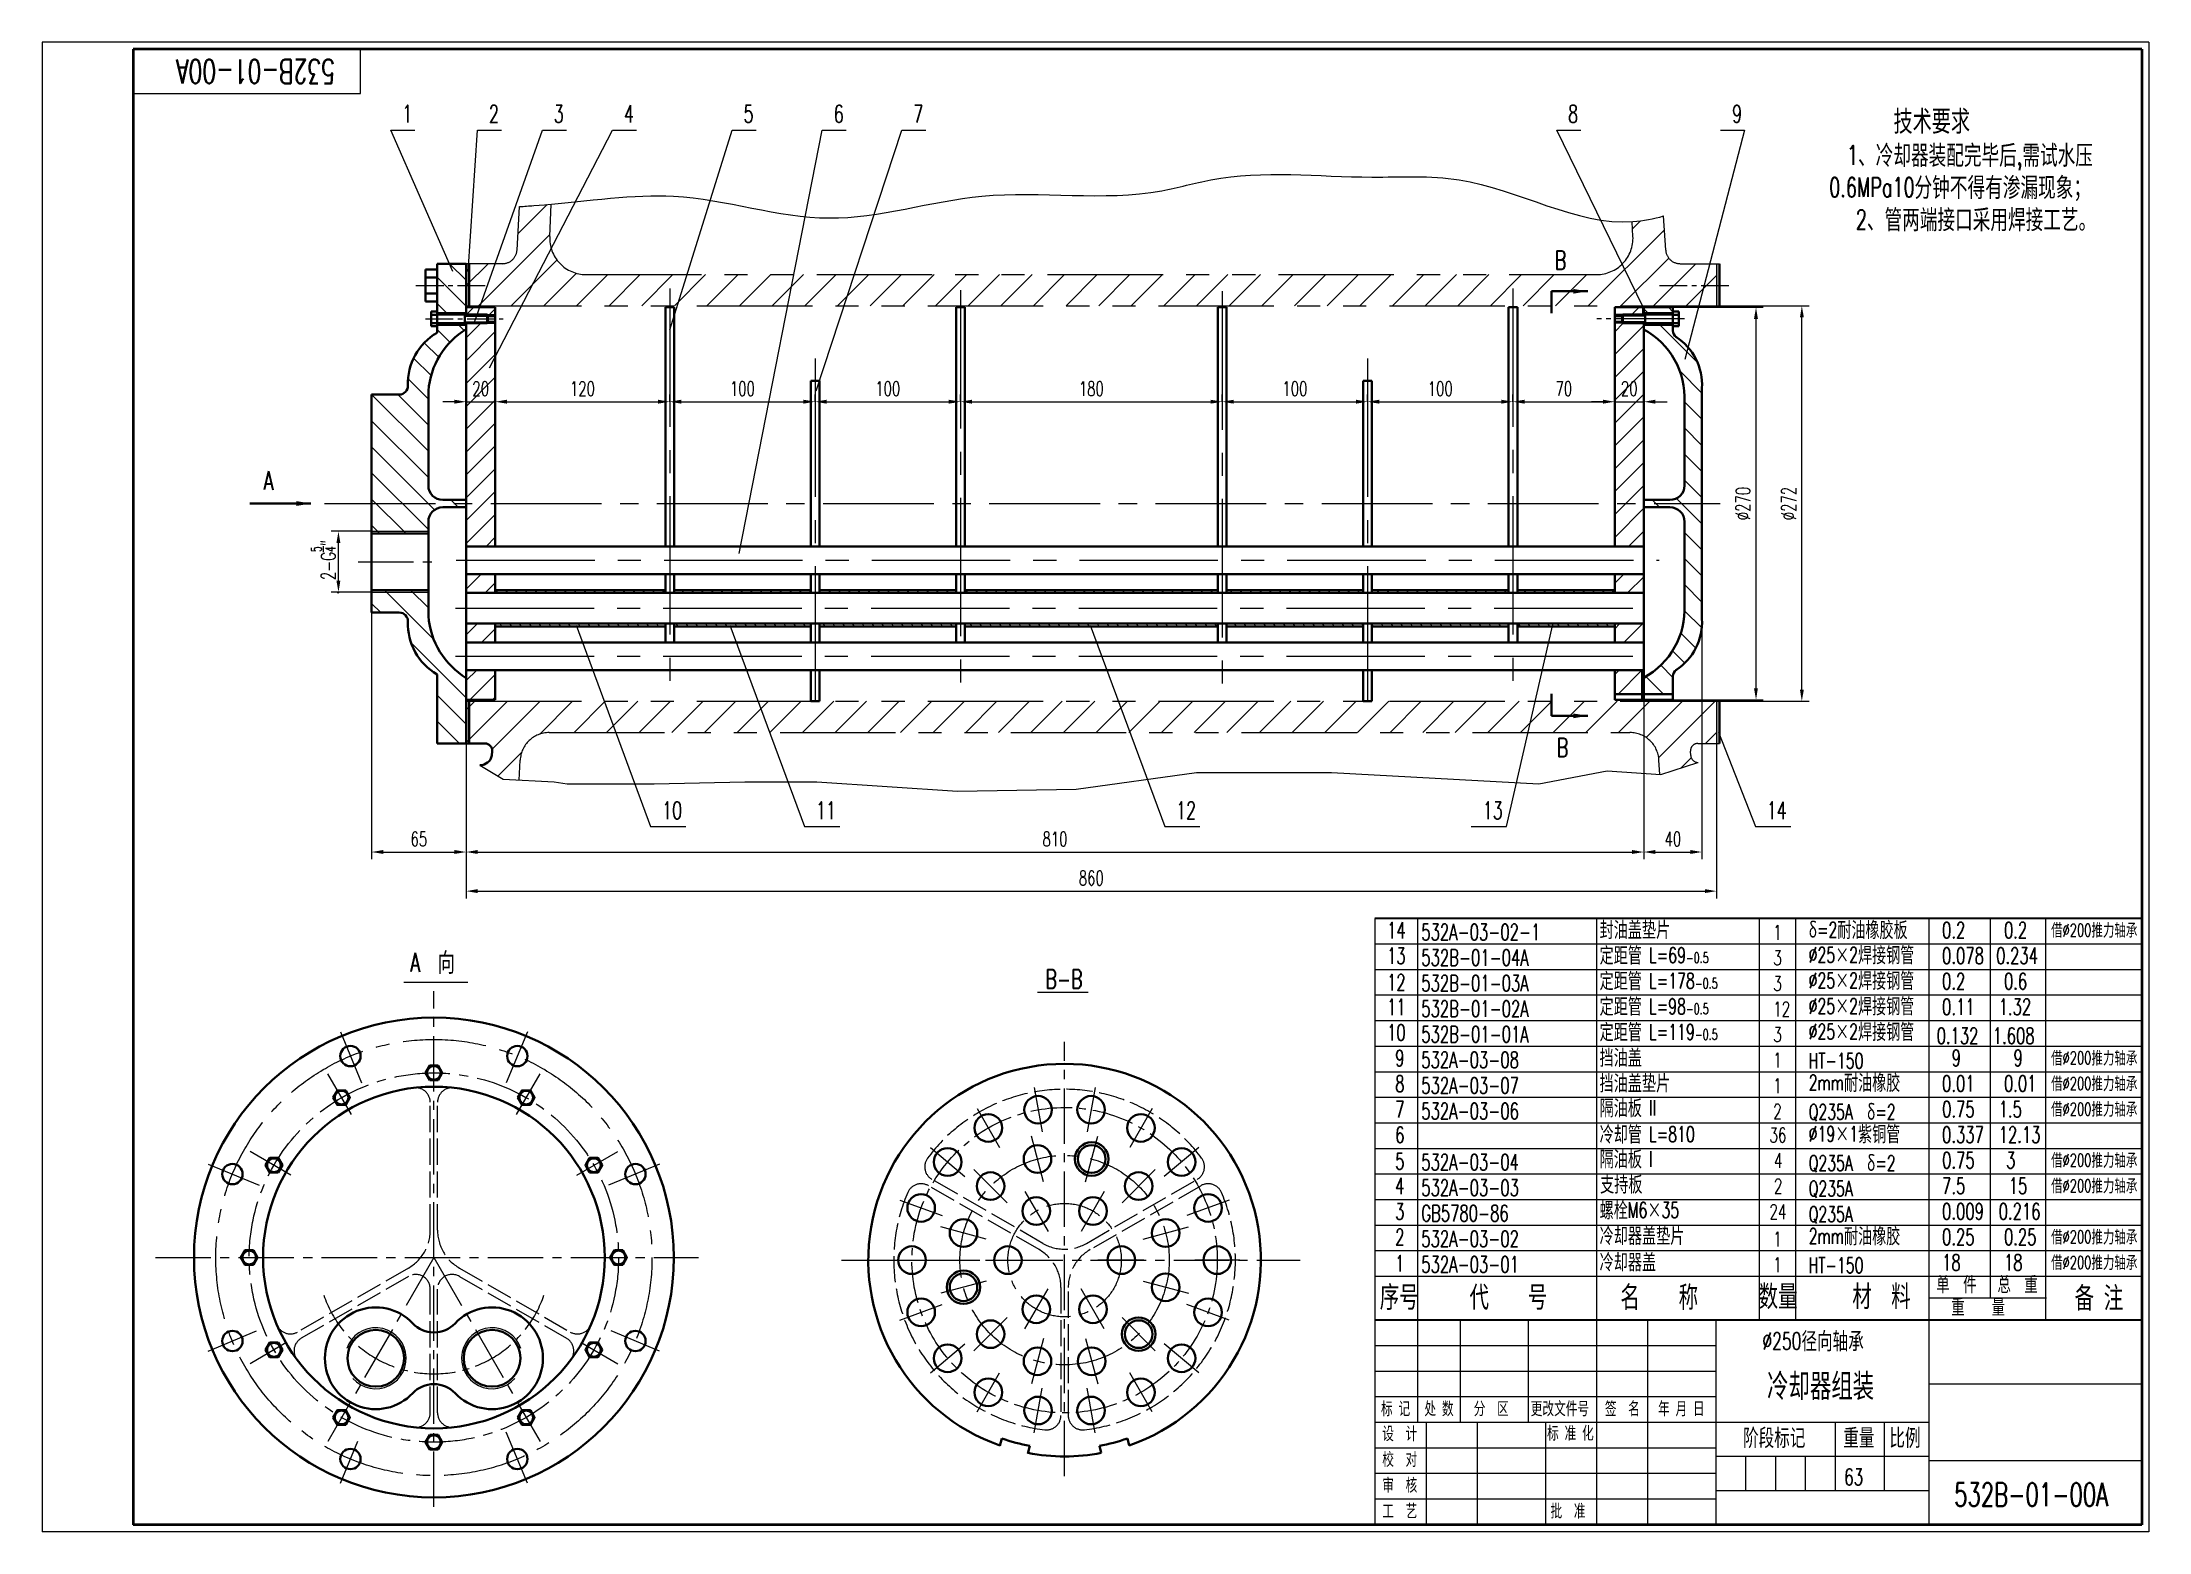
# Model space of a CAD drawing. Header units: millimetres. Extents: x 36544 to 37993, y 6966 to 7990.
import ezdxf

# ---------------------------------------------------------------- set-up
doc = ezdxf.new("R2010")
doc.units = ezdxf.units.MM
doc.header["$LTSCALE"] = 5
for name, pattern in [('ACAD_ISO02W100', [15, 12, -3]), ('CENTER2', [28.575, 19.05, -3.175, 3.175, -3.175]), ('PHANTOM2', [31.75, 15.875, -3.175, 3.175, -3.175, 3.175, -3.175])]:
    doc.linetypes.add(name, pattern=pattern)
doc.layers.get('0').update_dxf_attribs({"lineweight": 35})
for name, color, linetype, lineweight in [('双点划线', 4, 'PHANTOM2', 15), ('标注线', 5, 'Continuous', 15), ('点划线', 1, 'CENTER2', 15), ('细实线', 6, 'Continuous', 15), ('虚线', 3, 'ACAD_ISO02W100', 15)]:
    doc.layers.add(name, color=color, linetype=linetype, lineweight=lineweight)
doc.styles.get("Standard").update_dxf_attribs({"font": 'romans.shx', "width": 0.67})
doc.styles.add('样式 1', font='SIMFANG.TTF', dxfattribs={"width": 0.67, "height": 150})
doc.dimstyles.new('ISO-25', dxfattribs={"dimtxt": 10, "dimasz": 8, "dimexe": 5, "dimexo": 0, "dimgap": 4, "dimtad": 1, "dimdsep": 46, "dimtxsty": 'Standard', "dimcen": 2.5, "dimclrd": 256, "dimclre": 256, "dimclrt": 256, "dimadec": 0, "dimazin": 0, "dimtfac": 1, "dimtmove": 0, "dimatfit": 3, "dimfxl": 0, "dimlwd": -1, "dimlwe": -1, "dimarcsym": 0})
pattern_1 = [(315, (-581.025, -520.3294), (3.36759605, 3.36759605), [])]
pattern_2 = [(45, (-680.034, -435.316), (-7.857724, 7.857724), [])]

msp = doc.modelspace()

# ---------------------------------------------------------------- texts
at = {"layer": '标注线', "attachment_point": 1}
for s, insert, char_height, width in [('1', (36791.624, 7946.819), 12, 6.8406), ('2', (36851.237, 7946.819), 12, 6.8406), ('3', (36895.913, 7946.819), 12, 6.8406), ('4', (36944.109, 7946.819), 12, 6.8406), ('5', (37026.426, 7946.819), 12, 6.8406), ('6', (37088.405, 7946.819), 12, 6.8406), ('7', (37143.132, 7946.819), 12, 6.8406), ('8', (37593.57, 7946.819), 12, 6.8406), ('9', (37706.273, 7946.819), 12, 6.8406), ('B', (37584.346, 7846.688), 13, 9.02838), ('A', (36696.266, 7695.112), 13, 10.28708), ('B', (37585.755, 7511.481), 13, 9.02838), ('10', (36970.362, 7467.74), 12, 6.8406), ('11', (37076.152, 7467.74), 12, 6.8406), ('12', (37323.9, 7467.74), 12, 6.8406), ('13', (37534.814, 7467.74), 12, 6.8406), ('14', (37730.201, 7467.74), 12, 6.8406), ('A  {\\f仿宋_GB2312|b0|i0|c134|p49;向}', (36797.26, 7363.708), 13, 38.76419), ('B-B', (37234.07, 7352.28), 13, 31.63643)]:
    msp.add_mtext(s, dxfattribs=dict(at, insert=insert, char_height=char_height, width=width))
at = {"layer": '标注线', "insert": (36729.017, 7620.173), "char_height": 10, "width": 34.27025, "attachment_point": 1, "rotation": 90}
msp.add_mtext('2-G{\\H0.7x;\\S5/4;\\f宋体|b0|i0|c134|p54;\\H1.429x;″}', dxfattribs=at)
at = {"layer": '细实线', "lineweight": 15, "insert": (36745.307, 7961.765), "char_height": 16.44663, "width": 47.89836, "attachment_point": 1, "rotation": 180}
msp.add_mtext('532B-01-00A', dxfattribs=at)
at = {"layer": '细实线', "attachment_point": 1}
for s, insert, char_height, width in [('    {\\H1.084x;   \\f仿宋_GB2312|b0|i0|c134|p49;技术要求\\P}  1{\\f仿宋_GB2312|b0|i0|c134|p49;、冷却器装配完毕后},{\\f仿宋_GB2312|b0|i0|c134|p49;需试水压}0.6MPa10{\\f仿宋_GB2312|b0|i0|c134|p49;分钟不得有渗漏现象；\\P}   2{\\f仿宋_GB2312|b0|i0|c134|p49;、管两端接口采用焊接工艺。}', (37773.119, 7943.085), 13.279536, 198.49104), ('14', (37469.118, 7384.843), 11.1346, 11.77968), ('532A-03-02-1', (37492.575, 7383.634), 11.13462, 107.30758), ('{\\f仿宋_GB2312|b0|i0|c134|p49;封油盖垫片}', (37615.182, 7385.023), 10.64065, 86.09868), ('1', (37734.655, 7382.912), 10.109, 4.63723), ('{\\f仿宋_GB2312|b0|i0|c134|p49;δ}=2{\\f仿宋_GB2312|b0|i0|c134|p49;耐油橡胶板}', (37759.037, 7384.924), 10.57789, 106.35797), ('0.2', (37850.767, 7384.937), 11.1346, 40.51735), ('0.2', (37893.318, 7384.937), 11.1346, 40.51735), ('{\\f仿宋_GB2312|b0|i0|c134|p49;借}∅200{\\f仿宋_GB2312|b0|i0|c134|p49;推力轴承}', (37925.752, 7383.725), 8.64, 65.92382), ('13', (37468.981, 7367.247), 11.1346, 11.77969), ('532B-01-04A', (37492.575, 7366.045), 11.13462, 107.30758), ('{\\f仿宋_GB2312|b0|i0|c134|p49;定距管} L=69{\\H0.6767x;-0.5}', (37615.182, 7367.427), 10.64065, 103.51022), ('3', (37734.655, 7365.323), 10.109, 4.63723), ('∅25{\\f仿宋_GB2312|b0|i0|c134|p49;×}2{\\f仿宋_GB2312|b0|i0|c134|p49;焊接钢管}', (37759.037, 7367.612), 10.57789, 106.35797), ('0.078', (37850.767, 7367.349), 11.1346, 40.51735), ('0.234', (37887.968, 7367.349), 11.1346, 33.06276), ('12', (37468.981, 7349.048), 11.1346, 11.77969), ('532B-01-03A', (37492.575, 7348.464), 11.13462, 107.30758), ('{\\f仿宋_GB2312|b0|i0|c134|p49;定距管} L=178{\\H0.6767x;-0.5}', (37615.182, 7349.846), 10.64065, 103.51022), ('3', (37734.655, 7347.742), 10.109, 4.63723), ('∅25{\\f仿宋_GB2312|b0|i0|c134|p49;×}2{\\f仿宋_GB2312|b0|i0|c134|p49;焊接钢管}', (37759.037, 7350.023), 10.57789, 106.35797), ('0.2', (37850.767, 7349.76), 11.1346, 40.51735), ('0.6', (37893.318, 7349.76), 11.1346, 40.51735), ('11', (37468.981, 7332.085), 11.1346, 11.77969), ('{\\f仿宋_GB2312|b0|i0|c134|p49;定距管} L=98{\\H0.6767x;-0.5}', (37615.182, 7332.265), 10.64065, 103.51022), ('∅25{\\f仿宋_GB2312|b0|i0|c134|p49;×}2{\\f仿宋_GB2312|b0|i0|c134|p49;焊接钢管}', (37759.037, 7332.45), 10.57789, 106.35797), ('0.11', (37850.767, 7332.179), 11.1346, 40.51735), ('1.32', (37889.705, 7332.179), 11.1346, 40.51735), ('532B-01-02A', (37492.575, 7330.883), 11.13462, 107.30758), ('12', (37734.655, 7330.161), 10.1086, 4.63723), ('10', (37468.981, 7314.504), 11.1346, 11.77969), ('532B-01-01A', (37492.575, 7313.302), 11.13462, 107.30758), ('{\\f仿宋_GB2312|b0|i0|c134|p49;定距管} L=119{\\H0.6767x;-0.5}', (37615.182, 7314.684), 10.64065, 103.51022), ('3', (37734.655, 7312.572), 10.109, 4.63716), ('∅25{\\f仿宋_GB2312|b0|i0|c134|p49;×}2{\\f仿宋_GB2312|b0|i0|c134|p49;焊接钢管}', (37759.037, 7314.861), 10.57789, 106.35797), ('0.132', (37847.019, 7312.303), 11.1197, 36.60934), ('1.608', (37885.663, 7312.303), 11.1197, 40.51728), ('9', (37474.6, 7296.923), 11.135, 11.77969), ('532A-03-08', (37492.575, 7295.713), 11.1346, 107.30758), ('{\\f仿宋_GB2312|b0|i0|c134|p49;挡油盖}', (37615.182, 7297.103), 10.64065, 79.16026), ('1', (37734.655, 7294.991), 10.109, 4.63723), ('HT-150', (37759.037, 7294.782), 10.5779, 106.35797), ('9', (37857.366, 7297.017), 11.135, 12.25534), ('9', (37899.918, 7297.017), 11.135, 12.25534), ('{\\f仿宋_GB2312|b0|i0|c134|p49;借}∅200{\\f仿宋_GB2312|b0|i0|c134|p49;推力轴承}', (37925.752, 7295.805), 8.64, 65.92382), ('8', (37474.6, 7279.326), 11.135, 11.77969), ('532A-03-07', (37492.575, 7278.124), 11.1346, 107.30758), ('{\\f仿宋_GB2312|b0|i0|c134|p49;挡油盖垫片}', (37615.182, 7279.514), 10.64065, 86.09868), ('1', (37734.655, 7277.402), 10.109, 4.63723), ('2mm{\\f仿宋_GB2312|b0|i0|c134|p49;耐油橡胶}', (37759.037, 7279.807), 10.57789, 106.35797), ('0.01', (37850.767, 7279.428), 11.1346, 40.51735), ('0.01', (37893.318, 7279.428), 11.1346, 40.51735), ('{\\f仿宋_GB2312|b0|i0|c134|p49;借}∅200{\\f仿宋_GB2312|b0|i0|c134|p49;推力轴承}', (37925.752, 7278.224), 8.64, 65.92382), ('7', (37474.6, 7261.745), 11.135, 11.77969), ('532A-03-06', (37492.575, 7260.543), 11.1346, 107.30758), ('{\\f仿宋_GB2312|b0|i0|c134|p49;隔油板} II', (37615.182, 7262.5), 10.64065, 100.53173), ('2', (37734.655, 7259.813), 10.109, 4.63721), ('Q235A  {\\f宋体|b0|i0|c134|p54;δ}=2', (37759.037, 7259.612), 10.57789, 106.35797), ('0.75', (37850.811, 7261.839), 11.1346, 33.34219), ('1.5', (37889.705, 7261.839), 11.1346, 40.51735), ('{\\f仿宋_GB2312|b0|i0|c134|p49;借}∅200{\\f仿宋_GB2312|b0|i0|c134|p49;推力轴承}', (37925.752, 7260.635), 8.64, 65.92382), ('{\\f仿宋_GB2312|b0|i0|c134|p49;冷却管} L=810', (37615.182, 7244.344), 10.64065, 79.16026), ('∅19{\\f仿宋_GB2312|b0|i0|c134|p49;×}1{\\f仿宋_GB2312|b0|i0|c134|p49;紫铜管}', (37759.037, 7244.522), 10.57789, 106.35797), ('6', (37474.6, 7244.164), 11.135, 11.7797), ('36', (37732.073, 7243.498), 10.1086, 4.63723), ('0.337', (37850.767, 7244.258), 11.1346, 40.51735), ('12.13', (37889.705, 7244.258), 11.1346, 40.51735), ('5', (37474.6, 7225.965), 11.135, 11.7797), ('532A-03-04', (37492.575, 7225.381), 11.1346, 107.30758), ('{\\f仿宋_GB2312|b0|i0|c134|p49;隔油板} I', (37615.182, 7227.338), 10.64065, 100.53173), ('4', (37735.121, 7225.917), 10.109, 4.63723), ('Q235A  {\\f宋体|b0|i0|c134|p54;δ}=2', (37759.037, 7224.45), 10.57789, 106.35797), ('0.75', (37850.811, 7226.677), 11.1346, 33.34219), (' 3', (37889.705, 7226.677), 11.1346, 40.51735), ('{\\f仿宋_GB2312|b0|i0|c134|p49;借}∅200{\\f仿宋_GB2312|b0|i0|c134|p49;推力轴承}', (37925.752, 7225.473), 8.64, 65.92382), ('4', (37474.6, 7209.002), 11.135, 11.77969), ('532A-03-03', (37492.575, 7207.8), 11.1346, 107.30758), ('2', (37735.121, 7208.336), 10.109, 4.63723), ('Q235A', (37759.037, 7206.877), 10.5779, 106.35799), ('7.5', (37850.767, 7209.096), 11.1346, 40.51735), ('15', (37896.638, 7209.096), 11.1346, 33.58475), ('{\\f仿宋_GB2312|b0|i0|c134|p49;借}∅200{\\f仿宋_GB2312|b0|i0|c134|p49;推力轴承}', (37925.752, 7207.892), 8.64, 65.92382), ('3', (37474.6, 7191.421), 11.135, 11.77969), ('GB5780-86', (37492.575, 7190.219), 11.1346, 107.30758), ('{\\f仿宋_GB2312|b0|i0|c134|p49;螺栓}M6{\\f仿宋_GB2312|b0|i0|c134|p49;×}35', (37615.182, 7192.176), 10.64065, 100.53173), ('24', (37732.073, 7190.755), 10.1086, 4.63723), ('Q235A', (37759.037, 7189.296), 10.5779, 106.35799), ('0.009', (37850.767, 7191.515), 11.1346, 40.51728), ('0.216', (37889.705, 7191.515), 11.1346, 40.51735), ('2', (37474.6, 7173.84), 11.135, 11.77969), ('{\\f仿宋_GB2312|b0|i0|c134|p49;冷却器盖垫片}', (37615.182, 7174.595), 10.64065, 100.53173), ('2mm{\\f仿宋_GB2312|b0|i0|c134|p49;耐油橡胶}', (37759.037, 7174.314), 10.57789, 106.35797), ('0.25', (37850.767, 7173.934), 11.1346, 40.51735), ('0.25', (37893.318, 7173.934), 11.1346, 40.51735), ('{\\f仿宋_GB2312|b0|i0|c134|p49;借}∅200{\\f仿宋_GB2312|b0|i0|c134|p49;推力轴承}', (37925.752, 7172.73), 8.64, 65.92382), ('532A-03-02', (37492.575, 7172.638), 11.1346, 107.30758), ('1', (37734.655, 7171.916), 10.109, 4.63723), ('1', (37474.6, 7155.641), 11.135, 11.77968), ('532A-03-01', (37492.575, 7155.057), 11.1346, 107.30758), ('{\\f仿宋_GB2312|b0|i0|c134|p49;冷却器盖}', (37615.182, 7156.439), 10.64065, 111.55687), ('1', (37734.655, 7154.327), 10.109, 4.63723), ('HT-150', (37759.037, 7154.119), 10.5779, 106.35797), ('18', (37850.767, 7156.353), 11.1346, 40.51735), ('18', (37893.318, 7156.353), 11.1346, 40.51735), ('{\\f仿宋_GB2312|b0|i0|c134|p49;借}∅200{\\f仿宋_GB2312|b0|i0|c134|p49;推力轴承}', (37925.752, 7155.149), 8.64, 65.92382), ('∅250{\\f仿宋_GB2312|b0|i0|c134|p49;径向轴承}', (37727.131, 7102.675), 11.72066, 79.74552), ('63', (37783.526, 7008.878), 11.2365, 12.45996), ('532B-01-00A', (37859.098, 6999.141), 15.9794, 25.81949)]:
    msp.add_mtext(s, dxfattribs=dict(at, insert=insert, char_height=char_height, width=width))
at = {"layer": '细实线', "attachment_point": 1, "style": '样式 1'}
for s, insert, char_height, width in [('支持板', (37615.551, 7209.919), 10.6407, 59.90026), ('序号', (37463.995, 7134.457), 14.6508, 43.62839), ('代    号', (37525.746, 7134.457), 14.6508, 52.35403), ('名    称', (37629.482, 7134.457), 14.6508, 74.50386), ('数量', (37724.556, 7134.992), 14.6508, 25.95268), ('材  料', (37789.026, 7134.992), 14.6508, 49.20646), ('单  件', (37846.741, 7140.868), 10.134, 31.9195), ('总  重', (37888.847, 7140.868), 10.134, 27.51094), ('备 注', (37941.919, 7133.884), 14.6508, 39.0497), ('重    量', (37857.075, 7125.265), 10.134, 46.71211), ('冷却器组装', (37730.394, 7074.146), 16.1159, 80.757), ('标 记', (37464.846, 7054.758), 8.7905, 21.59601), ('处 数', (37494.734, 7054.758), 8.7905, 21.59601), (' 分  区', (37524.613, 7054.758), 8.7905, 46.88262), ('更改文件号', (37567.81, 7054.758), 8.7905, 46.88262), (' 签  名', (37614.854, 7054.758), 8.7905, 33.43097), ('年 月 日', (37655.389, 7054.758), 8.7905, 33.43097), ('设  计 ', (37465.734, 7037.61), 8.7905, 31.96386), ('标 准 化', (37579.054, 7037.906), 8.7905, 33.43097), ('阶段标记', (37713.9, 7036.166), 11.7207, 51.18639), ('重量', (37782.839, 7036.166), 11.7207, 22.48656), ('比例', (37814.498, 7036.166), 11.7207, 22.48656), ('校  对 ', (37465.734, 7019.871), 8.7905, 31.96386), ('审  核   ', (37465.734, 7002.132), 8.7905, 42.58007), ('工  艺 ', (37465.734, 6984.393), 8.7905, 31.96386), ('批  准', (37581.421, 6984.393), 8.7905, 31.96386)]:
    msp.add_mtext(s, dxfattribs=dict(at, insert=insert, char_height=char_height, width=width))

# ---------------------------------------------------------------- blocks, each defined once
blk = doc.blocks.new('*D29')
at = {"layer": 'Defpoints', "color": 0}
for p in [(36835.6, 7740.8), (36855.6, 7742.8), (36855.6, 7742.8)]:
    blk.add_point(p, dxfattribs=at)
at = {"layer": '标注线'}
for p, q in [((36827.6, 7742.8), (36819.6, 7742.8)), ((36835.6, 7740.8), (36835.6, 7747.8)), ((36835.6, 7742.8), (36855.6, 7742.8)), ((36855.6, 7742.8), (36855.6, 7747.8)), ((36863.6, 7742.8), (36871.6, 7742.8))]:
    blk.add_line(p, q, dxfattribs=at)
for points in [[(36827.6, 7744.2), (36827.6, 7741.5), (36835.6, 7742.8)], [(36863.6, 7744.2), (36863.6, 7741.5), (36855.6, 7742.8)]]:
    blk.add_solid(points, dxfattribs=at)
at = {"layer": '标注线', "insert": (36845.6, 7751.8), "char_height": 10, "attachment_point": 5}
blk.add_mtext('20', dxfattribs=at)
blk = doc.blocks.new('*D30')
at = {"layer": 'Defpoints', "color": 0}
for p in [(36855.6, 7742.8), (36975.6, 7742.8), (36975.6, 7742.8)]:
    blk.add_point(p, dxfattribs=at)
at = {"layer": '标注线'}
for p, q in [((36855.6, 7742.8), (36855.6, 7747.8)), ((36863.6, 7742.8), (36967.6, 7742.8)), ((36975.6, 7742.8), (36975.6, 7747.8))]:
    blk.add_line(p, q, dxfattribs=at)
for points in [[(36863.6, 7744.2), (36863.6, 7741.5), (36855.6, 7742.8)], [(36967.6, 7744.2), (36967.6, 7741.5), (36975.6, 7742.8)]]:
    blk.add_solid(points, dxfattribs=at)
at = {"layer": '标注线', "insert": (36915.6, 7751.8), "char_height": 10, "attachment_point": 5}
blk.add_mtext('120', dxfattribs=at)
blk = doc.blocks.new('*D31')
at = {"layer": 'Defpoints', "color": 0}
for p in [(36975.6, 7742.8), (37075.6, 7742.8), (37075.6, 7742.8)]:
    blk.add_point(p, dxfattribs=at)
at = {"layer": '标注线'}
for p, q in [((36975.6, 7742.8), (36975.6, 7737.8)), ((36983.6, 7742.8), (37067.6, 7742.8)), ((37075.6, 7742.8), (37075.6, 7747.8))]:
    blk.add_line(p, q, dxfattribs=at)
for points in [[(36983.6, 7744.2), (36983.6, 7741.5), (36975.6, 7742.8)], [(37067.6, 7744.2), (37067.6, 7741.5), (37075.6, 7742.8)]]:
    blk.add_solid(points, dxfattribs=at)
at = {"layer": '标注线', "insert": (37025.6, 7751.8), "char_height": 10, "attachment_point": 5}
blk.add_mtext('100', dxfattribs=at)
blk = doc.blocks.new('*D32')
at = {"layer": 'Defpoints', "color": 0}
for p in [(37075.6, 7742.8), (37175.6, 7742.8), (37175.6, 7742.8)]:
    blk.add_point(p, dxfattribs=at)
at = {"layer": '标注线'}
for p, q in [((37075.6, 7742.8), (37075.6, 7747.8)), ((37083.6, 7742.8), (37167.6, 7742.8)), ((37175.6, 7742.8), (37175.6, 7737.8))]:
    blk.add_line(p, q, dxfattribs=at)
for points in [[(37083.6, 7744.2), (37083.6, 7741.5), (37075.6, 7742.8)], [(37167.6, 7744.2), (37167.6, 7741.5), (37175.6, 7742.8)]]:
    blk.add_solid(points, dxfattribs=at)
at = {"layer": '标注线', "insert": (37125.6, 7751.8), "char_height": 10, "attachment_point": 5}
blk.add_mtext('100', dxfattribs=at)
blk = doc.blocks.new('*D33')
at = {"layer": 'Defpoints', "color": 0}
for p in [(37175.6, 7742.8), (37355.6, 7742.8), (37355.6, 7742.8)]:
    blk.add_point(p, dxfattribs=at)
at = {"layer": '标注线'}
for p, q in [((37175.6, 7742.8), (37175.6, 7747.8)), ((37183.6, 7742.8), (37347.6, 7742.8)), ((37355.6, 7742.8), (37355.6, 7747.8))]:
    blk.add_line(p, q, dxfattribs=at)
for points in [[(37183.6, 7744.2), (37183.6, 7741.5), (37175.6, 7742.8)], [(37347.6, 7744.2), (37347.6, 7741.5), (37355.6, 7742.8)]]:
    blk.add_solid(points, dxfattribs=at)
at = {"layer": '标注线', "insert": (37265.6, 7751.8), "char_height": 10, "attachment_point": 5}
blk.add_mtext('180', dxfattribs=at)
blk = doc.blocks.new('*D34')
at = {"layer": 'Defpoints', "color": 0}
for p in [(37355.6, 7742.8), (37455.6, 7742.8), (37455.6, 7742.8)]:
    blk.add_point(p, dxfattribs=at)
at = {"layer": '标注线'}
for p, q in [((37355.6, 7742.8), (37355.6, 7737.8)), ((37363.6, 7742.8), (37447.6, 7742.8)), ((37455.6, 7742.8), (37455.6, 7747.8))]:
    blk.add_line(p, q, dxfattribs=at)
for points in [[(37363.6, 7744.2), (37363.6, 7741.5), (37355.6, 7742.8)], [(37447.6, 7744.2), (37447.6, 7741.5), (37455.6, 7742.8)]]:
    blk.add_solid(points, dxfattribs=at)
at = {"layer": '标注线', "insert": (37405.6, 7751.8), "char_height": 10, "attachment_point": 5}
blk.add_mtext('100', dxfattribs=at)
blk = doc.blocks.new('*D35')
at = {"layer": 'Defpoints', "color": 0}
for p in [(37455.6, 7742.8), (37555.6, 7742.8), (37555.6, 7742.8)]:
    blk.add_point(p, dxfattribs=at)
at = {"layer": '标注线'}
for p, q in [((37455.6, 7742.8), (37455.6, 7747.8)), ((37463.6, 7742.8), (37547.6, 7742.8)), ((37555.6, 7742.8), (37555.6, 7737.8))]:
    blk.add_line(p, q, dxfattribs=at)
for points in [[(37463.6, 7744.2), (37463.6, 7741.5), (37455.6, 7742.8)], [(37547.6, 7744.2), (37547.6, 7741.5), (37555.6, 7742.8)]]:
    blk.add_solid(points, dxfattribs=at)
at = {"layer": '标注线', "insert": (37505.6, 7751.8), "char_height": 10, "attachment_point": 5}
blk.add_mtext('100', dxfattribs=at)
blk = doc.blocks.new('*D36')
at = {"layer": 'Defpoints', "color": 0}
for p in [(37555.6, 7742.8), (37625.6, 7742.8), (37625.6, 7736)]:
    blk.add_point(p, dxfattribs=at)
at = {"layer": '标注线'}
for p, q in [((37555.6, 7742.8), (37555.6, 7747.8)), ((37563.6, 7742.8), (37617.6, 7742.8)), ((37625.6, 7736), (37625.6, 7747.8))]:
    blk.add_line(p, q, dxfattribs=at)
for points in [[(37563.6, 7744.2), (37563.6, 7741.5), (37555.6, 7742.8)], [(37617.6, 7744.2), (37617.6, 7741.5), (37625.6, 7742.8)]]:
    blk.add_solid(points, dxfattribs=at)
at = {"layer": '标注线', "insert": (37590.6, 7751.8), "char_height": 10, "attachment_point": 5}
blk.add_mtext('70', dxfattribs=at)
blk = doc.blocks.new('*D37')
at = {"layer": 'Defpoints', "color": 0}
for p in [(37625.6, 7742.8), (37645.6, 7742.8), (37645.6, 7740.3)]:
    blk.add_point(p, dxfattribs=at)
at = {"layer": '标注线'}
for p, q in [((37617.6, 7742.8), (37609.6, 7742.8)), ((37625.6, 7742.8), (37625.6, 7747.8)), ((37625.6, 7742.8), (37645.6, 7742.8)), ((37645.6, 7740.3), (37645.6, 7747.8)), ((37653.6, 7742.8), (37661.6, 7742.8))]:
    blk.add_line(p, q, dxfattribs=at)
for points in [[(37617.6, 7744.2), (37617.6, 7741.5), (37625.6, 7742.8)], [(37653.6, 7744.2), (37653.6, 7741.5), (37645.6, 7742.8)]]:
    blk.add_solid(points, dxfattribs=at)
at = {"layer": '标注线', "insert": (37635.6, 7751.8), "char_height": 10, "attachment_point": 5}
blk.add_mtext('20', dxfattribs=at)
blk = doc.blocks.new('*D38')
at = {"layer": 'Defpoints', "color": 0}
for p in [(37665.6, 7807.8), (37722.8, 7807.8), (37665.6, 7537.8)]:
    blk.add_point(p, dxfattribs=at)
at = {"layer": '标注线'}
for p, q in [((37665.6, 7807.8), (37727.8, 7807.8)), ((37722.8, 7545.8), (37722.8, 7799.8)), ((37665.6, 7537.8), (37727.8, 7537.8))]:
    blk.add_line(p, q, dxfattribs=at)
for points in [[(37721.4, 7799.8), (37724.1, 7799.8), (37722.8, 7807.8)], [(37721.4, 7545.8), (37724.1, 7545.8), (37722.8, 7537.8)]]:
    blk.add_solid(points, dxfattribs=at)
at = {"layer": '标注线', "insert": (37713.8, 7672.8), "char_height": 10, "attachment_point": 5, "rotation": 90}
blk.add_mtext('∅270', dxfattribs=at)
blk = doc.blocks.new('*D39')
at = {"layer": 'Defpoints', "color": 0}
for p in [(37695.6, 7808.8), (37754.3, 7808.8), (37697.6, 7536.8)]:
    blk.add_point(p, dxfattribs=at)
at = {"layer": '标注线'}
for p, q in [((37695.6, 7808.8), (37759.3, 7808.8)), ((37754.3, 7544.8), (37754.3, 7800.8)), ((37697.6, 7536.8), (37759.3, 7536.8))]:
    blk.add_line(p, q, dxfattribs=at)
for points in [[(37753, 7800.8), (37755.7, 7800.8), (37754.3, 7808.8)], [(37753, 7544.8), (37755.7, 7544.8), (37754.3, 7536.8)]]:
    blk.add_solid(points, dxfattribs=at)
at = {"layer": '标注线', "insert": (37745.3, 7672.8), "char_height": 10, "attachment_point": 5, "rotation": 90}
blk.add_mtext('∅272', dxfattribs=at)
blk = doc.blocks.new('*D40')
at = {"layer": 'Defpoints', "color": 0}
for p in [(36747.8, 7653.7), (36770.6, 7653.7), (36770.6, 7611.8)]:
    blk.add_point(p, dxfattribs=at)
at = {"layer": '标注线'}
for p, q in [((36770.6, 7653.7), (36742.8, 7653.7)), ((36747.8, 7619.8), (36747.8, 7645.7)), ((36770.6, 7611.8), (36742.8, 7611.8))]:
    blk.add_line(p, q, dxfattribs=at)
for points in [[(36746.4, 7645.7), (36749.1, 7645.7), (36747.8, 7653.7)], [(36746.4, 7619.8), (36749.1, 7619.8), (36747.8, 7611.8)]]:
    blk.add_solid(points, dxfattribs=at)
at = {"layer": '标注线', "insert": (36743.1, 7611.5), "char_height": 10, "attachment_point": 5, "rotation": 90}
blk.add_mtext('.', dxfattribs=at)
blk = doc.blocks.new('*D41')
at = {"layer": 'Defpoints', "color": 0}
for p in [(36770.6, 7597.8), (36835.6, 7507.8), (36835.6, 7433.1)]:
    blk.add_point(p, dxfattribs=at)
at = {"layer": '标注线'}
for p, q in [((36770.6, 7597.8), (36770.6, 7428.1)), ((36835.6, 7507.8), (36835.6, 7428.1)), ((36778.6, 7433.1), (36827.6, 7433.1))]:
    blk.add_line(p, q, dxfattribs=at)
for points in [[(36778.6, 7434.5), (36778.6, 7431.8), (36770.6, 7433.1)], [(36827.6, 7434.5), (36827.6, 7431.8), (36835.6, 7433.1)]]:
    blk.add_solid(points, dxfattribs=at)
at = {"layer": '标注线', "insert": (36803.1, 7442.1), "char_height": 10, "attachment_point": 5}
blk.add_mtext('65', dxfattribs=at)
blk = doc.blocks.new('*D42')
at = {"layer": 'Defpoints', "color": 0}
for p in [(37645.6, 7537.8), (36835.6, 7507.8), (37645.6, 7433.1)]:
    blk.add_point(p, dxfattribs=at)
at = {"layer": '标注线'}
for p, q in [((37645.6, 7537.8), (37645.6, 7428.1)), ((36835.6, 7507.8), (36835.6, 7428.1)), ((36843.6, 7433.1), (37637.6, 7433.1))]:
    blk.add_line(p, q, dxfattribs=at)
for points in [[(36843.6, 7434.5), (36843.6, 7431.8), (36835.6, 7433.1)], [(37637.6, 7434.5), (37637.6, 7431.8), (37645.6, 7433.1)]]:
    blk.add_solid(points, dxfattribs=at)
at = {"layer": '标注线', "insert": (37240.6, 7442.1), "char_height": 10, "attachment_point": 5}
blk.add_mtext('810', dxfattribs=at)
blk = doc.blocks.new('*D43')
at = {"layer": 'Defpoints', "color": 0}
for p in [(37685.6, 7593.5), (37645.6, 7537.8), (37685.6, 7433.1)]:
    blk.add_point(p, dxfattribs=at)
at = {"layer": '标注线'}
for p, q in [((37685.6, 7593.5), (37685.6, 7428.1)), ((37645.6, 7537.8), (37645.6, 7428.1)), ((37653.6, 7433.1), (37677.6, 7433.1))]:
    blk.add_line(p, q, dxfattribs=at)
for points in [[(37653.6, 7434.5), (37653.6, 7431.8), (37645.6, 7433.1)], [(37677.6, 7434.5), (37677.6, 7431.8), (37685.6, 7433.1)]]:
    blk.add_solid(points, dxfattribs=at)
at = {"layer": '标注线', "insert": (37665.6, 7442.1), "char_height": 10, "attachment_point": 5}
blk.add_mtext('40', dxfattribs=at)
blk = doc.blocks.new('*D44')
at = {"layer": 'Defpoints', "color": 0}
for p in [(37695.6, 7507.8), (36835.6, 7428.1), (37695.6, 7406.2)]:
    blk.add_point(p, dxfattribs=at)
at = {"layer": '标注线'}
for p, q in [((37695.6, 7507.8), (37695.6, 7401.2)), ((36835.6, 7428.1), (36835.6, 7401.2)), ((36843.6, 7406.2), (37687.6, 7406.2))]:
    blk.add_line(p, q, dxfattribs=at)
for points in [[(36843.6, 7407.6), (36843.6, 7404.9), (36835.6, 7406.2)], [(37687.6, 7407.6), (37687.6, 7404.9), (37695.6, 7406.2)]]:
    blk.add_solid(points, dxfattribs=at)
at = {"layer": '标注线', "insert": (37265.6, 7415.2), "char_height": 10, "attachment_point": 5}
blk.add_mtext('860', dxfattribs=at)

# ---------------------------------------------------------------- dimensions: what is measured, and where the dimension line sits
at = {"layer": '标注线'}
for base, p1, p2, text, picture, middle in [((37722.773, 7807.77), (37665.628, 7537.77), (37665.628, 7807.77), '∅270', '*D38', (37713.773, 7672.77)), ((37754.327, 7808.77), (37697.628, 7536.77), (37695.628, 7808.77), '∅272', '*D39', (37745.327, 7672.77))]:
    dim = msp.add_linear_dim(base=base, p1=p1, p2=p2, angle=90, text=text, dimstyle='ISO-25', dxfattribs=at)
    dim.commit()
    dim.dimension.update_dxf_attribs({"geometry": picture, "text_midpoint": middle})
for base, p1, p2, picture, middle in [((36855.628, 7742.84), (36835.628, 7740.801), (36855.628, 7742.84), '*D29', (36845.628, 7751.84)), ((36835.628, 7433.119), (36770.628, 7597.77), (36835.628, 7507.77), '*D41', (36803.128, 7442.119)), ((37695.628, 7406.237), (36835.628, 7428.119), (37695.628, 7507.77), '*D44', (37265.628, 7415.237))]:
    dim = msp.add_linear_dim(base=base, p1=p1, p2=p2, dimstyle='ISO-25', dxfattribs=at)
    dim.commit()
    dim.dimension.update_dxf_attribs({"geometry": picture, "text_midpoint": middle})
for base, p1, p2, picture, middle in [((36975.628, 7742.84), (36855.628, 7742.84), (36975.628, 7742.84), '*D30', (36915.628, 7751.84)), ((37075.628, 7742.84), (36975.628, 7742.84), (37075.628, 7742.84), '*D31', (37025.628, 7751.84)), ((37175.628, 7742.84), (37075.628, 7742.84), (37175.628, 7742.84), '*D32', (37125.628, 7751.84)), ((37355.628, 7742.84), (37175.628, 7742.84), (37355.628, 7742.84), '*D33', (37265.628, 7751.84)), ((37455.628, 7742.84), (37355.628, 7742.84), (37455.628, 7742.84), '*D34', (37405.628, 7751.84)), ((37555.628, 7742.84), (37455.628, 7742.84), (37555.628, 7742.84), '*D35', (37505.628, 7751.84)), ((37625.628, 7742.84), (37555.628, 7742.84), (37625.628, 7735.976), '*D36', (37590.628, 7751.84)), ((37645.628, 7742.84), (37625.628, 7742.84), (37645.628, 7740.26), '*D37', (37635.628, 7751.84)), ((37685.628, 7433.119), (37645.628, 7537.77), (37685.628, 7593.473), '*D43', (37665.628, 7442.119)), ((37645.628, 7433.119), (36835.628, 7507.77), (37645.628, 7537.77), '*D42', (37240.628, 7442.119))]:
    dim = msp.add_linear_dim(base=base, p1=p1, p2=p2, dimstyle='ISO-25', override={"dimtmove": 1}, dxfattribs=at)
    dim.commit()
    dim.dimension.update_dxf_attribs({"geometry": picture, "text_midpoint": middle})
dim = msp.add_linear_dim(base=(36747.765, 7653.726), p1=(36770.628, 7611.814), p2=(36770.628, 7653.726), angle=90, text='.', dimstyle='ISO-25', override={"dimgap": 0, "dimtmove": 2}, dxfattribs=at)
dim.commit()
dim.dimension.update_dxf_attribs({"geometry": '*D40', "text_midpoint": (36743.098, 7611.507), "dimtype": 160})

# ---------------------------------------------------------------- hatches: boundary and pattern name
h = msp.add_hatch(color=256)
h.paths.add_polyline_path([(36837.628, 7837.77), (36835.628, 7837.77), (36835.628, 7822.77), (36837.628, 7822.77)])
h.paths.add_polyline_path([(36835.628, 7808.77), (36837.628, 7808.77), (36837.628, 7822.77), (36835.628, 7822.77)])
for points in [[(37697.628, 7837.77), (37695.628, 7837.77), (37695.628, 7808.77), (37697.628, 7808.77)], [(37645.628, 7807.77), (37645.284, 7807.77), (37645.284, 7802.77), (37645.628, 7802.77)], [(37645.628, 7558.27), (37644.484, 7558.27), (37644.484, 7541.77), (37645.628, 7541.77)], [(36837.628, 7536.77), (36835.628, 7536.77), (36835.628, 7507.77), (36837.628, 7507.77)], [(37695.628, 7507.77), (37697.628, 7507.77), (37697.628, 7536.77), (37695.628, 7536.77)]]:
    msp.add_hatch(color=256).paths.add_polyline_path(points)
at = {"layer": '双点划线', "ltscale": 0.15}
h = msp.add_hatch(dxfattribs=at)
h.set_pattern_fill('LINE', color=256, scale=5, angle=45, style=0)
h.set_pattern_definition([(45, (-581.025, -520.33), (-11.22532, 11.22532), [])])
edge = h.paths.add_edge_path()
edge.add_line((36835.628, 7808.77), (37695.628, 7808.77))
edge.add_line((37695.628, 7808.77), (37695.628, 7837.77))
edge.add_line((37695.628, 7837.77), (37670.634, 7837.77))
edge.add_arc((37670.634, 7847.77), 10, 183.403733, 270, ccw=False)
edge.add_line((37660.651, 7847.177), (37659.259, 7870.59))
edge.add_spline(control_points=[(37659.259, 7870.59), (37652.257, 7868.564), (37645.06, 7867.138), (37637.83, 7866.666), (37637.656, 7866.655)], knot_values=[889.28669801, 889.28669801, 889.28669801, 889.28669801, 911.54634945, 912.09510029, 912.09510029, 912.09510029, 912.09510029], degree=3, periodic=0)
edge.add_line((37637.656, 7866.655), (37638.16, 7856.51))
edge.add_arc((37613.191, 7855.27), 25, -90, 2.842138, ccw=False)
edge.add_line((37613.191, 7830.27), (36918.065, 7830.27))
edge.add_arc((36918.065, 7855.27), 25, 177.157862, 270, ccw=False)
edge.add_line((36893.096, 7856.51), (36894.201, 7878.769))
edge.add_spline(control_points=[(36894.201, 7878.769), (36890.293, 7878.413), (36883.09, 7877.79), (36875.481, 7877.222), (36872.378, 7876.998)], knot_values=[134.18456205, 134.18456205, 134.18456205, 134.18456205, 142.71674864, 149.4651444, 149.4651444, 149.4651444, 149.4651444], degree=3, periodic=0)
edge.add_line((36872.378, 7876.998), (36870.605, 7847.177))
edge.add_arc((36860.622, 7847.77), 10, 270, 356.596267, ccw=False)
edge.add_line((36860.622, 7837.77), (36835.628, 7837.77))
edge.add_line((36835.628, 7837.77), (36835.628, 7808.77))
h.paths.add_polyline_path([(36845.092, 7492.812), (36861.112, 7483.307), (36872.096, 7482.697), (36872.77, 7496.262, -0.3997582), (36892.745, 7515.27), (37240.628, 7515.27), (37240.628, 7536.77), (36835.628, 7536.77), (36835.628, 7507.77), (36848.501, 7507.77, -0.4288182), (36853.495, 7502.522), (36853.346, 7499.522, -0.35333176)])
h.paths.add_polyline_path([(37656.529, 7486.513), (37657.432, 7486.451), (37682.772, 7494.772, -0.39216444), (37677.91, 7499.522), (37677.761, 7502.522, -0.4288182), (37682.755, 7507.77), (37695.628, 7507.77), (37695.628, 7536.77), (37240.628, 7536.77), (37240.628, 7515.27), (37636.069, 7515.27, -0.3997582), (37656.045, 7496.262)])
at = {"layer": '细实线'}
h = msp.add_hatch(dxfattribs=at)
h.set_pattern_fill('LINE', color=256, scale=4, angle=315, style=0)
h.set_pattern_definition([(315, (-581.025, -520.33), (8.980256, 8.980256), [])])
h.paths.add_polyline_path([(36835.628, 7837.77), (36815.628, 7837.77), (36815.628, 7822.77), (36835.628, 7822.77)])
h.paths.add_polyline_path([(36835.628, 7822.77), (36815.628, 7822.77), (36815.628, 7803.77), (36835.628, 7803.77)])
h.paths.add_polyline_path([(36809.628, 7750.27, -0.239449), (36835.628, 7792.77), (36835.628, 7795.77), (36815.628, 7795.77), (36815.628, 7790.27, 0.27899553), (36795.618, 7754.01, -0.42594759), (36789.623, 7747.77), (36770.628, 7747.77), (36770.628, 7672.77), (36835.628, 7672.77), (36835.628, 7675.27), (36819.628, 7675.27, -0.41421356), (36809.628, 7685.27)])
h.paths.add_polyline_path([(36819.628, 7670.27), (36835.628, 7670.27), (36835.628, 7672.77), (36770.628, 7672.77), (36770.628, 7653.726), (36809.628, 7653.726), (36809.628, 7660.27, -0.41421356)])
h.paths.add_polyline_path([(36809.628, 7653.726), (36770.628, 7653.726), (36770.628, 7652.247), (36809.628, 7652.247)])
h.paths.add_polyline_path([(36809.628, 7613.293), (36770.628, 7613.293), (36770.628, 7611.814), (36809.628, 7611.814)])
h.paths.add_polyline_path([(36809.628, 7595.27), (36809.628, 7611.814), (36770.628, 7611.814), (36770.628, 7597.77), (36789.623, 7597.77, -0.42594759), (36795.618, 7591.531, 0.27899553), (36815.628, 7555.27), (36815.628, 7507.77), (36835.628, 7507.77), (36835.628, 7536.77), (36835.628, 7552.77, -0.239449)])
h.paths.add_polyline_path([(37665.628, 7807.77), (37645.628, 7807.77), (37645.628, 7803.77), (37665.628, 7803.77)])
h.paths.add_polyline_path([(37665.628, 7791.924), (37665.628, 7795.77), (37645.628, 7795.77), (37645.628, 7792.609, -0.28778219), (37673.628, 7742.613), (37673.628, 7685.27, -0.41421356), (37663.628, 7675.27), (37645.628, 7675.27), (37645.628, 7672.77), (37685.628, 7672.77), (37685.628, 7752.218, 0.267235), (37668.021, 7787.249, -0.28373707)])
h.paths.add_polyline_path([(37685.628, 7672.77), (37645.628, 7672.77), (37645.628, 7670.27), (37663.628, 7670.27, -0.41421356), (37673.628, 7660.27), (37673.628, 7602.928, -0.28778219), (37645.628, 7552.932), (37645.628, 7541.77), (37665.628, 7541.77), (37665.628, 7553.767, -0.28373707), (37668.021, 7558.442, 0.267235), (37685.628, 7593.473)])
h = msp.add_hatch(dxfattribs=at)
h.set_pattern_fill('LINE', color=256, scale=3.5, angle=45, style=0)
h.set_pattern_definition(pattern_2)
h.paths.add_polyline_path([(36850.128, 7802.77), (36855.628, 7802.77), (36855.628, 7807.77), (36835.628, 7807.77), (36835.628, 7802.77)])
h.paths.add_polyline_path([(36835.628, 7672.77), (36855.628, 7672.77), (36855.628, 7796.77), (36835.628, 7796.77)])
h.paths.add_polyline_path([(36835.628, 7672.77), (36835.628, 7643.27), (36855.628, 7643.27), (36855.628, 7672.77)])
h.paths.add_polyline_path([(36837.704, 7759.34), (36853.552, 7759.34), (36853.552, 7744.34), (36837.704, 7744.34)], flags=24)
h = msp.add_hatch(dxfattribs=at)
h.set_pattern_fill('LINE', color=256, scale=3.5, angle=45, style=0)
h.set_pattern_definition(pattern_2)
h.paths.add_polyline_path([(36835.628, 7624.27), (36835.628, 7611.27), (36855.628, 7611.27), (36855.628, 7624.27)])
h.paths.add_polyline_path([(37625.628, 7672.77), (37645.628, 7672.77), (37645.628, 7796.77), (37625.628, 7796.77)])
h.paths.add_polyline_path([(37625.628, 7807.77), (37625.628, 7802.77), (37643.628, 7802.77), (37643.628, 7807.77)])
h.paths.add_polyline_path([(37627.704, 7759.34), (37643.552, 7759.34), (37643.552, 7744.34), (37627.704, 7744.34)], flags=24)
h = msp.add_hatch(dxfattribs=at)
h.set_pattern_fill('LINE', color=256, scale=3.5, angle=45, style=0)
h.set_pattern_definition(pattern_2)
h.paths.add_polyline_path([(37645.628, 7558.27), (37625.628, 7558.27), (37625.628, 7541.77), (37645.628, 7541.77)])
h.paths.add_polyline_path([(37625.628, 7577.27), (37645.628, 7577.27), (37645.628, 7590.27), (37625.628, 7590.27)])
h.paths.add_polyline_path([(37625.628, 7611.27), (37645.628, 7611.27), (37645.628, 7624.27), (37625.628, 7624.27)])
h.paths.add_polyline_path([(37625.628, 7643.27), (37645.628, 7643.27), (37645.628, 7672.77), (37625.628, 7672.77)])
h = msp.add_hatch(dxfattribs=at)
h.set_pattern_fill('LINE', color=256, scale=1.5, angle=315, style=0)
h.set_pattern_definition(pattern_1)
h.paths.add_polyline_path([(36972.628, 7613.27), (36855.628, 7613.27), (36855.628, 7611.27), (36972.628, 7611.27)])
h.paths.add_polyline_path([(36972.628, 7590.27), (36855.628, 7590.27), (36855.628, 7588.27), (36972.628, 7588.27)])
h = msp.add_hatch(dxfattribs=at)
h.set_pattern_fill('LINE', color=256, scale=1.5, angle=315, style=0)
h.set_pattern_definition(pattern_1)
h.paths.add_polyline_path([(37072.628, 7613.27), (36978.628, 7613.27), (36978.628, 7611.27), (37072.628, 7611.27)])
h.paths.add_polyline_path([(37072.628, 7590.27), (36978.628, 7590.27), (36978.628, 7588.27), (37072.628, 7588.27)])
h.paths.add_polyline_path([(37172.628, 7613.27), (37078.628, 7613.27), (37078.628, 7611.27), (37172.628, 7611.27)])
h.paths.add_polyline_path([(37172.628, 7590.27), (37078.628, 7590.27), (37078.628, 7588.27), (37172.628, 7588.27)])
h = msp.add_hatch(dxfattribs=at)
h.set_pattern_fill('LINE', color=256, scale=1.5, angle=315, style=0)
h.set_pattern_definition(pattern_1)
h.paths.add_polyline_path([(37240.628, 7613.27), (37178.628, 7613.27), (37178.628, 7611.27), (37240.628, 7611.27)])
h.paths.add_polyline_path([(37352.628, 7613.27), (37240.628, 7613.27), (37240.628, 7611.27), (37352.628, 7611.27)])
h.paths.add_polyline_path([(37352.628, 7590.27), (37240.628, 7590.27), (37240.628, 7588.27), (37352.628, 7588.27)])
h.paths.add_polyline_path([(37240.628, 7590.27), (37178.628, 7590.27), (37178.628, 7588.27), (37240.628, 7588.27)])
h = msp.add_hatch(dxfattribs=at)
h.set_pattern_fill('LINE', color=256, scale=1.5, angle=315, style=0)
h.set_pattern_definition(pattern_1)
h.paths.add_polyline_path([(37452.628, 7613.27), (37358.628, 7613.27), (37358.628, 7611.27), (37452.628, 7611.27)])
h.paths.add_polyline_path([(37452.628, 7590.27), (37358.628, 7590.27), (37358.628, 7588.27), (37452.628, 7588.27)])
h.paths.add_polyline_path([(37552.628, 7613.27), (37458.628, 7613.27), (37458.628, 7611.27), (37552.628, 7611.27)])
h.paths.add_polyline_path([(37552.628, 7590.27), (37458.628, 7590.27), (37458.628, 7588.27), (37552.628, 7588.27)])
h.paths.add_polyline_path([(37625.628, 7590.27), (37558.628, 7590.27), (37558.628, 7588.27), (37625.628, 7588.27)])
h.paths.add_polyline_path([(37625.628, 7613.27), (37558.628, 7613.27), (37558.628, 7611.27), (37625.628, 7611.27)])
h = msp.add_hatch(dxfattribs=at)
h.set_pattern_fill('LINE', color=256, scale=3.5, angle=45, style=0)
h.set_pattern_definition(pattern_2)
h.paths.add_polyline_path([(36855.628, 7590.27), (36835.628, 7590.27), (36835.628, 7577.27), (36855.628, 7577.27)])
h.paths.add_polyline_path([(36855.628, 7558.27), (36835.628, 7558.27), (36835.628, 7537.77), (36855.628, 7537.77)])

# ---------------------------------------------------------------- linework, layer by layer
for p, q in [((36807.628, 7811.77), (36807.628, 7833.77)), ((36807.628, 7828.27), (36815.628, 7828.27)), ((36815.628, 7837.77), (36835.628, 7837.77)), ((36815.628, 7790.27), (36815.628, 7837.77)), ((36835.628, 7837.77), (36835.628, 7802.77)), ((36835.628, 7837.77), (36835.628, 7808.77)), ((36837.628, 7837.77), (36837.628, 7808.77)), ((37697.628, 7837.77), (37697.628, 7808.77)), ((36807.628, 7817.27), (36815.628, 7817.27)), ((36811.628, 7794.77), (36811.628, 7804.77)), ((36811.628, 7802.645), (36815.628, 7802.645)), ((36811.628, 7796.895), (36815.628, 7796.895)), ((36815.628, 7803.77), (36835.628, 7803.77)), ((36815.628, 7795.77), (36835.628, 7795.77)), ((36834.628, 7796.77), (36834.628, 7802.77)), ((36835.628, 7507.77), (36835.628, 7796.77)), ((36850.128, 7802.77), (36850.628, 7802.27)), ((36850.128, 7802.77), (36850.128, 7796.77)), ((36850.128, 7796.77), (36850.628, 7797.27)), ((36850.628, 7797.27), (36850.628, 7802.27)), ((36855.628, 7807.77), (36855.628, 7643.27)), ((36972.628, 7807.77), (36972.628, 7643.27)), ((36972.628, 7807.77), (36978.628, 7807.77)), ((36978.628, 7807.77), (36978.628, 7643.27)), ((37172.628, 7807.77), (37178.628, 7807.77)), ((37172.628, 7807.77), (37172.628, 7643.27)), ((37178.628, 7807.77), (37178.628, 7643.27)), ((37352.628, 7807.77), (37352.628, 7643.27)), ((37352.628, 7807.77), (37358.628, 7807.77)), ((37358.628, 7807.77), (37358.628, 7643.27)), ((37552.628, 7807.77), (37558.628, 7807.77)), ((37552.628, 7807.77), (37552.628, 7643.27)), ((37558.628, 7807.77), (37558.628, 7643.27)), ((37625.628, 7807.77), (37625.628, 7643.27)), ((37631.128, 7802.77), (37630.628, 7802.27)), ((37630.628, 7797.27), (37630.628, 7802.27)), ((37631.128, 7796.77), (37630.628, 7797.27)), ((37631.128, 7802.77), (37631.128, 7796.77)), ((37645.284, 7807.77), (37645.284, 7802.77)), ((37665.628, 7807.77), (37645.628, 7807.77)), ((37645.628, 7807.77), (37645.628, 7802.77)), ((37665.628, 7803.77), (37645.628, 7803.77)), ((37665.628, 7803.77), (37645.628, 7803.77)), ((37645.628, 7796.77), (37645.628, 7537.77)), ((37665.628, 7795.77), (37645.628, 7795.77)), ((37665.628, 7795.77), (37645.628, 7795.77)), ((37646.628, 7796.77), (37646.628, 7802.77)), ((37665.628, 7807.77), (37665.628, 7791.127)), ((37669.628, 7802.645), (37665.628, 7802.645)), ((37669.628, 7796.895), (37665.628, 7796.895)), ((37669.628, 7794.77), (37669.628, 7804.77)), ((37072.628, 7757.194), (37078.628, 7757.194)), ((37072.628, 7757.194), (37072.628, 7643.27)), ((37078.628, 7757.194), (37078.628, 7643.27)), ((37452.628, 7757.194), (37452.628, 7643.27)), ((37452.628, 7757.194), (37458.628, 7757.194)), ((37458.628, 7757.194), (37458.628, 7643.27)), ((36770.628, 7747.77), (36789.623, 7747.77)), ((36770.628, 7597.77), (36770.628, 7747.77)), ((37673.628, 7747.99), (37673.628, 7685.27)), ((37685.628, 7752.218), (37685.628, 7593.473)), ((37663.628, 7675.27), (37645.628, 7675.27)), ((37663.628, 7670.27), (37645.628, 7670.27)), ((36770.628, 7652.247), (36809.628, 7652.247)), ((36809.628, 7595.27), (36809.628, 7660.27)), ((37673.628, 7660.27), (37673.628, 7597.551)), ((36855.628, 7624.27), (36855.628, 7611.27)), ((36972.628, 7624.27), (36972.628, 7611.27)), ((36978.628, 7624.27), (36978.628, 7611.27)), ((37072.628, 7624.27), (37072.628, 7611.27)), ((37078.628, 7624.27), (37078.628, 7611.27)), ((37172.628, 7624.27), (37172.628, 7611.27)), ((37178.628, 7624.27), (37178.628, 7611.27)), ((37352.628, 7624.27), (37352.628, 7611.27)), ((37358.628, 7624.27), (37358.628, 7611.27)), ((37452.628, 7624.27), (37452.628, 7611.27)), ((37458.628, 7624.27), (37458.628, 7611.27)), ((37552.628, 7624.27), (37552.628, 7611.27)), ((37558.628, 7624.27), (37558.628, 7611.27)), ((37625.628, 7624.27), (37625.628, 7611.27)), ((36770.628, 7613.293), (36809.628, 7613.293)), ((36770.628, 7597.77), (36789.623, 7597.77)), ((36855.628, 7590.27), (36855.628, 7577.27)), ((36972.628, 7590.27), (36972.628, 7577.27)), ((36978.628, 7590.27), (36978.628, 7577.27)), ((37072.628, 7590.27), (37072.628, 7577.27)), ((37078.628, 7590.27), (37078.628, 7577.27)), ((37172.628, 7590.27), (37172.628, 7577.27)), ((37178.628, 7590.27), (37178.628, 7577.27)), ((37352.628, 7590.27), (37352.628, 7577.27)), ((37358.628, 7590.27), (37358.628, 7577.27)), ((37452.628, 7590.27), (37452.628, 7577.27)), ((37458.628, 7590.27), (37458.628, 7577.27)), ((37552.628, 7590.27), (37552.628, 7577.27)), ((37558.628, 7590.27), (37558.628, 7577.27)), ((37625.628, 7590.27), (37625.628, 7577.27)), ((36815.628, 7507.77), (36815.628, 7555.27)), ((36855.628, 7558.27), (36855.628, 7537.77)), ((37072.628, 7558.27), (37072.628, 7536.77)), ((37078.628, 7558.27), (37078.628, 7536.77)), ((37452.628, 7558.27), (37452.628, 7536.77)), ((37458.628, 7558.27), (37458.628, 7536.77)), ((37625.628, 7558.27), (37625.628, 7537.77)), ((37644.484, 7558.27), (37644.484, 7537.77)), ((37665.628, 7554.564), (37665.628, 7537.77)), ((36835.628, 7536.77), (36835.628, 7507.77)), ((36837.628, 7507.77), (36837.628, 7536.77)), ((37072.628, 7536.77), (37078.628, 7536.77)), ((37452.628, 7536.77), (37458.628, 7536.77)), ((37665.628, 7541.77), (37625.628, 7541.77)), ((37665.628, 7537.77), (37645.628, 7537.77)), ((37697.628, 7536.77), (37697.628, 7507.77)), ((36815.628, 7507.77), (36835.628, 7507.77)), ((36848.501, 7507.77), (36835.628, 7507.77)), ((36853.346, 7499.522), (36853.495, 7502.522)), ((37204.033, 7029.798), (37202.639, 7024.597)), ((37290.445, 7029.798), (37291.743, 7024.955)), ((37223.351, 7024.622), (37221.958, 7019.42)), ((37271.126, 7024.622), (37272.424, 7019.779))]:
    msp.add_line(p, q)
at = {"ltscale": 0.2}
for p, q in [((36807.628, 7833.77), (36815.628, 7833.77)), ((36807.628, 7811.77), (36815.628, 7811.77))]:
    msp.add_line(p, q, dxfattribs=at)
at = {"ltscale": 0.3}
for p, q in [((36811.628, 7804.77), (36815.628, 7804.77)), ((36815.628, 7802.77), (36850.128, 7802.77)), ((36815.628, 7796.77), (36850.128, 7796.77)), ((36850.628, 7801.77), (36855.628, 7801.77)), ((36850.628, 7797.77), (36855.628, 7797.77)), ((37630.628, 7801.77), (37625.628, 7801.77)), ((37630.628, 7797.77), (37625.628, 7797.77)), ((37665.628, 7802.77), (37631.128, 7802.77)), ((37665.628, 7796.77), (37631.128, 7796.77)), ((37669.628, 7804.77), (37665.628, 7804.77)), ((36811.628, 7794.77), (36815.628, 7794.77)), ((37669.628, 7794.77), (37665.628, 7794.77)), ((36809.628, 7750.27), (36809.628, 7685.27)), ((36835.628, 7643.27), (37645.628, 7643.27)), ((36835.628, 7624.27), (37645.628, 7624.27)), ((36835.628, 7611.27), (37645.628, 7611.27)), ((36855.628, 7613.27), (36972.628, 7613.27)), ((36978.628, 7613.27), (37072.628, 7613.27)), ((37078.628, 7613.27), (37172.628, 7613.27)), ((37178.628, 7613.27), (37352.628, 7613.27)), ((37358.628, 7613.27), (37452.628, 7613.27)), ((37458.628, 7613.27), (37552.628, 7613.27)), ((37558.628, 7613.27), (37625.628, 7613.27)), ((36835.628, 7590.27), (37645.628, 7590.27)), ((36855.628, 7588.27), (36972.628, 7588.27)), ((36978.628, 7588.27), (37072.628, 7588.27)), ((37078.628, 7588.27), (37172.628, 7588.27)), ((37178.628, 7588.27), (37352.628, 7588.27)), ((37358.628, 7588.27), (37452.628, 7588.27)), ((37458.628, 7588.27), (37552.628, 7588.27)), ((37558.628, 7588.27), (37625.628, 7588.27)), ((36835.628, 7577.27), (37645.628, 7577.27)), ((36835.628, 7558.27), (37645.628, 7558.27))]:
    msp.add_line(p, q, dxfattribs=at)
at = {"ltscale": 0.4}
for p, q in [((36835.628, 7807.77), (36855.628, 7807.77)), ((37645.628, 7807.77), (37625.628, 7807.77)), ((36819.628, 7675.27), (36835.628, 7675.27)), ((36819.628, 7670.27), (36835.628, 7670.27)), ((36835.628, 7537.77), (36855.628, 7537.77)), ((37645.628, 7537.77), (37625.628, 7537.77))]:
    msp.add_line(p, q, dxfattribs=at)
for points in [[(36810.562, 7276.223), (36807.687, 7281.203), (36810.562, 7286.183), (36816.312, 7286.183), (36819.187, 7281.203), (36816.312, 7276.223)], [(36752.812, 7259.209), (36755.687, 7264.188), (36752.812, 7269.168), (36747.062, 7269.168), (36744.187, 7264.188), (36747.062, 7259.209)], [(36874.062, 7259.209), (36871.187, 7264.188), (36874.062, 7269.168), (36879.812, 7269.168), (36882.687, 7264.188), (36879.812, 7259.209)], [(36706.327, 7212.723), (36709.202, 7217.703), (36706.327, 7222.683), (36700.577, 7222.683), (36697.702, 7217.703), (36700.577, 7212.723)], [(36920.547, 7212.723), (36917.672, 7217.703), (36920.547, 7222.683), (36926.297, 7222.683), (36929.172, 7217.703), (36926.297, 7212.723)], [(36689.312, 7159.183), (36692.187, 7154.203), (36689.312, 7149.223), (36683.562, 7149.223), (36680.687, 7154.203), (36683.562, 7159.183)], [(36937.562, 7159.183), (36934.687, 7154.203), (36937.562, 7149.223), (36943.312, 7149.223), (36946.187, 7154.203), (36943.312, 7159.183)], [(36706.327, 7095.683), (36709.202, 7090.703), (36706.327, 7085.723), (36700.577, 7085.723), (36697.702, 7090.703), (36700.577, 7095.683)], [(36920.547, 7095.683), (36917.672, 7090.703), (36920.547, 7085.723), (36926.297, 7085.723), (36929.172, 7090.703), (36926.297, 7095.683)], [(36752.812, 7049.197), (36755.687, 7044.218), (36752.812, 7039.238), (36747.062, 7039.238), (36744.187, 7044.218), (36747.062, 7049.197)], [(36874.062, 7049.197), (36871.187, 7044.218), (36874.062, 7039.238), (36879.812, 7039.238), (36882.687, 7044.218), (36879.812, 7049.197)], [(36810.562, 7032.183), (36807.687, 7027.203), (36810.562, 7022.223), (36816.312, 7022.223), (36819.187, 7027.203), (36816.312, 7032.183)]]:
    msp.add_lwpolyline(points, close=True)
for centre, radius in [((36813.437, 7154.203), 165), ((36756.034, 7292.785), 7), ((36870.839, 7292.785), 7), ((36813.437, 7281.203), 4.727), ((36813.437, 7154.203), 117.5), ((36749.937, 7264.188), 4.727), ((36876.937, 7264.188), 4.727), ((37229.006, 7255.813), 9.5), ((37265.472, 7255.813), 9.5), ((37194.739, 7243.341), 9.5), ((37299.739, 7243.341), 9.5), ((37228.604, 7221.955), 9.5), ((37265.874, 7221.955), 11.5), ((37265.874, 7221.955), 9.5), ((36674.855, 7211.605), 7), ((36703.452, 7217.703), 4.727), ((36923.422, 7217.703), 4.727), ((36952.019, 7211.605), 7), ((37166.804, 7219.901), 9.5), ((37327.673, 7219.901), 9.5), ((37196.327, 7203.32), 9.5), ((37298.151, 7203.32), 9.5), ((37148.571, 7188.321), 9.5), ((37227.739, 7186.184), 9.5), ((37266.739, 7186.184), 9.5), ((37345.907, 7188.321), 9.5), ((37177.692, 7171.044), 9.5), ((37316.785, 7171.044), 9.5), ((36686.437, 7154.203), 4.727), ((36940.437, 7154.203), 4.727), ((37142.239, 7152.409), 9.5), ((37208.239, 7152.409), 9.5), ((37286.239, 7152.409), 9.5), ((37352.239, 7152.409), 9.5), ((37177.692, 7133.774), 11.5), ((37177.692, 7133.774), 9.5), ((37316.785, 7133.774), 9.5), ((37148.571, 7116.496), 9.5), ((37227.739, 7118.634), 9.5), ((37266.739, 7118.634), 9.5), ((37345.907, 7116.496), 9.5), ((36674.855, 7096.8), 7), ((36773.437, 7084.921), 19.477), ((36853.437, 7084.921), 19.477), ((36952.019, 7096.8), 7), ((37196.327, 7101.497), 9.5), ((37298.151, 7101.497), 11.5), ((37298.151, 7101.497), 9.5), ((36703.452, 7090.703), 4.727), ((36923.422, 7090.703), 4.727), ((37166.804, 7084.916), 9.5), ((37228.604, 7082.862), 9.5), ((37265.874, 7082.862), 9.5), ((37327.673, 7084.916), 9.5), ((37194.739, 7061.476), 9.5), ((37229.006, 7049.004), 9.5), ((37265.472, 7049.004), 9.5), ((37299.739, 7061.476), 9.5), ((36749.937, 7044.218), 4.727), ((36876.937, 7044.218), 4.727), ((36813.437, 7027.203), 4.727), ((36756.034, 7015.621), 7), ((36870.839, 7015.621), 7)]:
    msp.add_circle(centre, radius)
for centre, radius, start, end in [((36835.586, 7755.605), 40, 119.930393, 182.285851), ((37619.793, 7745.301), 53.902, 357.141239, 61.360743), ((37670.612, 7791.526), 5, 175.426629, 238.789049), ((37646.393, 7754.438), 39.298, 356.760485, 57.100076), ((36789.623, 7753.77), 6, 270, 2.285851), ((37663.628, 7685.27), 10, 270, 0), ((37663.628, 7660.27), 10, 0, 90), ((36789.623, 7591.77), 6, 357.714149, 90), ((36864.457, 7599.61), 55, 184.525066, 238.388581), ((37619.793, 7600.24), 53.902, 298.639257, 2.858761), ((37646.393, 7591.252), 39.298, 302.899924, 3.239515), ((36835.586, 7589.936), 40, 177.714149, 240.069607), ((37670.612, 7554.165), 5, 121.210951, 184.573371), ((36848.501, 7502.77), 5, 357.157862, 90), ((36845.064, 7501.278), 8.466, 270.191621, 348.03135), ((37247.239, 7152.409), 135, 289.248023, 250.751977), ((37247.239, 7152.409), 130, 250.588274, 259.411726), ((37247.239, 7152.409), 130, 280.588274, 289.411726), ((37247.239, 7152.409), 135, 259.248023, 280.751977)]:
    msp.add_arc(centre, radius, start, end)
at = {"ltscale": 0.3}
for centre, radius, start, end in [((36864.457, 7745.931), 55, 121.611419, 175.474934), ((36819.628, 7685.27), 10, 180, 270)]:
    msp.add_arc(centre, radius, start, end, dxfattribs=at)
at = {"ltscale": 0.4}
msp.add_arc((36819.628, 7660.27), 10, 90, 180, dxfattribs=at)
at = {"ltscale": 0.2}
for centre, radius, start, end in [((36773.437, 7084.921), 35, 43.341758, 316.658242), ((36853.437, 7084.921), 35, 223.341758, 136.658242), ((36813.437, 7122.67), 20, 223.341758, 316.658242), ((36813.437, 7047.172), 20, 43.341758, 136.658242)]:
    msp.add_arc(centre, radius, start, end, dxfattribs=at)
at = {"layer": '双点划线'}
for p, q in [((36870.605, 7847.177), (36872.378, 7876.998)), ((36893.096, 7856.51), (36894.201, 7878.769)), ((37660.651, 7847.177), (37659.259, 7870.59)), ((37638.16, 7856.51), (37637.656, 7866.655)), ((36860.622, 7837.77), (36835.628, 7837.77)), ((36918.065, 7830.27), (37613.191, 7830.27)), ((37670.634, 7837.77), (37697.628, 7837.77)), ((37695.628, 7837.77), (37695.628, 7808.77)), ((36835.628, 7808.77), (37697.628, 7808.77)), ((36835.628, 7536.77), (37697.628, 7536.77)), ((37695.628, 7536.77), (37695.628, 7507.77)), ((36892.745, 7515.27), (37636.069, 7515.27)), ((37682.755, 7507.77), (37697.628, 7507.77)), ((36872.093, 7482.627), (36872.77, 7496.262)), ((37656.529, 7486.513), (37656.045, 7496.262)), ((37677.91, 7499.522), (37677.761, 7502.522))]:
    msp.add_line(p, q, dxfattribs=at)
for centre, radius, start, end in [((36918.065, 7855.27), 25, 177.157862, 270), ((37613.191, 7855.27), 25, 270, 2.842138), ((36860.622, 7847.77), 10, 270, 356.596267), ((37670.634, 7847.77), 10, 183.403733, 270), ((36892.745, 7495.27), 20, 90, 177.157862), ((37636.069, 7495.27), 20, 2.842138, 90), ((37682.755, 7502.77), 5, 90, 182.842138), ((37682.904, 7499.77), 5, 182.842138, 270)]:
    msp.add_arc(centre, radius, start, end, dxfattribs=at)
at = {"layer": '标注线'}
for p, q in [((36792.861, 7343.57), (36836.847, 7343.57)), ((37228.615, 7336.767), (37263.524, 7336.767))]:
    msp.add_line(p, q, dxfattribs=at)
for points in [[(36826.565, 7832.497), (36783.786, 7929.673), (36800.289, 7929.673)], [(36836.97, 7832.497), (36843.399, 7929.673), (36859.901, 7929.673)], [(36841.703, 7798.268), (36888.075, 7929.673), (36904.577, 7929.673)], [(36851.648, 7766.161), (36936.272, 7929.673), (36952.774, 7929.673)], [(36975.611, 7792.277), (37018.588, 7929.673), (37035.091, 7929.673)], [(37023.417, 7638.415), (37080.568, 7929.673), (37097.07, 7929.673)], [(37076.327, 7750.349), (37135.295, 7929.673), (37151.797, 7929.673)], [(37645.449, 7807.393), (37585.732, 7929.673), (37602.234, 7929.673)], [(37698.435, 7929.673), (37714.938, 7929.673), (37673.803, 7771.815)], [(36911.274, 7589.195), (36962.524, 7450.593), (36986.792, 7450.593)], [(37017.064, 7589.195), (37068.314, 7450.593), (37092.583, 7450.593)], [(37264.812, 7589.195), (37316.062, 7450.593), (37340.331, 7450.593)], [(37526.976, 7450.593), (37551.245, 7450.593), (37583.094, 7589.537)], [(37696.985, 7515.587), (37722.364, 7450.593), (37746.632, 7450.593)]]:
    msp.add_lwpolyline(points, dxfattribs=at)
at = {"layer": '点划线', "ltscale": 0.2}
for p, q in [((36801.115, 7822.77), (36849.274, 7822.77)), ((37656.413, 7822.77), (37704.573, 7822.77)), ((36807.633, 7799.77), (36861.004, 7799.77)), ((37673.623, 7799.77), (37613.242, 7799.77))]:
    msp.add_line(p, q, dxfattribs=at)
at = {"layer": '点划线'}
for p, q in [((36975.628, 7820.736), (36975.628, 7537.77)), ((37175.628, 7819.587), (37175.628, 7537.77)), ((37355.628, 7818.796), (37355.628, 7537.77)), ((37555.628, 7820.752), (37555.628, 7537.77)), ((37670.132, 7799.77), (37637.449, 7799.77)), ((37075.628, 7772.594), (37075.628, 7537.77)), ((37455.628, 7772.594), (37455.628, 7537.77)), ((36828.853, 7633.77), (37656.078, 7633.77)), ((36828.336, 7600.77), (37653.445, 7600.77)), ((36828.336, 7567.77), (37652.91, 7567.77)), ((36749.146, 7309.415), (36763.688, 7274.307)), ((36877.728, 7309.415), (36863.186, 7274.307)), ((36756.687, 7252.497), (36740.437, 7280.643)), ((36870.187, 7252.497), (36886.437, 7280.643)), ((37226.314, 7271.078), (37231.697, 7240.549)), ((37268.163, 7271.078), (37262.78, 7240.549)), ((37186.989, 7256.765), (37202.489, 7229.918)), ((37307.489, 7256.765), (37291.989, 7229.918)), ((37232.787, 7206.342), (37224.42, 7237.569)), ((37261.69, 7206.342), (37270.057, 7237.569)), ((36658.225, 7218.494), (36693.332, 7203.952)), ((36715.143, 7210.953), (36686.997, 7227.203)), ((36911.731, 7210.953), (36939.877, 7227.203)), ((36968.649, 7218.494), (36933.541, 7203.952)), ((37154.93, 7229.864), (37178.678, 7209.938)), ((37339.547, 7229.864), (37315.8, 7209.938)), ((37207.757, 7191.89), (37184.897, 7214.75)), ((37286.721, 7191.89), (37309.58, 7214.75)), ((37134.006, 7193.622), (37163.136, 7183.019)), ((37219.989, 7199.607), (37235.821, 7172.185)), ((37274.489, 7199.607), (37258.657, 7172.185)), ((37360.472, 7193.622), (37331.341, 7183.019)), ((37193.306, 7166.86), (37162.079, 7175.227)), ((37301.172, 7166.86), (37332.399, 7175.227)), ((37126.739, 7152.409), (37157.739, 7152.409)), ((37192.739, 7152.409), (37224.403, 7152.409)), ((37301.739, 7152.409), (37270.075, 7152.409)), ((37367.739, 7152.409), (37336.739, 7152.409)), ((37193.306, 7137.957), (37162.079, 7129.59)), ((37219.989, 7105.21), (37235.821, 7132.632)), ((37274.489, 7105.21), (37258.657, 7132.632)), ((37301.172, 7137.957), (37332.399, 7129.59)), ((37134.006, 7111.195), (37163.136, 7121.798)), ((37360.472, 7111.195), (37331.341, 7121.798)), ((37207.757, 7112.927), (37184.897, 7090.067)), ((37286.721, 7112.927), (37309.58, 7090.067)), ((36915.195, 7095.453), (36939.877, 7081.203)), ((37154.93, 7074.953), (37178.678, 7094.879)), ((37232.787, 7098.475), (37224.42, 7067.248)), ((37261.69, 7098.475), (37270.057, 7067.248)), ((37339.547, 7074.953), (37315.8, 7094.879)), ((37186.989, 7048.053), (37202.489, 7074.899)), ((37307.489, 7048.053), (37291.989, 7074.899)), ((37226.314, 7033.739), (37231.697, 7064.268)), ((37268.163, 7033.739), (37262.78, 7064.268)), ((36749.146, 6998.991), (36761.082, 7027.878)), ((36877.728, 6998.991), (36863.186, 7034.099))]:
    msp.add_line(p, q, dxfattribs=at)
at = {"layer": '点划线', "ltscale": 0.8}
msp.add_line((36738.248, 7672.77), (37698.071, 7672.77), dxfattribs=at)
at = {"layer": '点划线', "ltscale": 0.4}
for p, q in [((36761.297, 7632.77), (36817.474, 7632.77)), ((36813.437, 6982.625), (36813.437, 7337.403)), ((37247.239, 7003.812), (37247.239, 7302.628)), ((36621.91, 7154.203), (36995.523, 7154.203)), ((36813.437, 7154.203), (36740.437, 7027.763)), ((36813.437, 7154.203), (36886.437, 7027.763)), ((37093.708, 7152.409), (37409.238, 7152.409)), ((36711.679, 7095.453), (36686.997, 7081.203)), ((36915.195, 7095.453), (36939.877, 7081.203))]:
    msp.add_line(p, q, dxfattribs=at)
at = {"layer": '点划线', "ltscale": 0.6}
for p, q in [((36658.225, 7089.912), (36691.485, 7103.689)), ((36968.649, 7089.912), (36935.389, 7103.689))]:
    msp.add_line(p, q, dxfattribs=at)
msp.add_circle((36813.437, 7154.203), 150, dxfattribs=at)
at = {"layer": '点划线', "ltscale": 0.4}
for centre, radius in [((36813.437, 7154.203), 127), ((37247.239, 7152.409), 39)]:
    msp.add_circle(centre, radius, dxfattribs=at)
at = {"layer": '点划线', "ltscale": 0.3}
msp.add_circle((37247.239, 7152.409), 105, dxfattribs=at)
at = {"layer": '点划线', "ltscale": 0.5}
msp.add_circle((37247.239, 7152.409), 72, dxfattribs=at)
at = {"layer": '点划线', "ltscale": 0.3}
msp.add_arc((36813.437, 7154.203), 80, 198.912662, 341.087338, dxfattribs=at)
at = {"layer": '细实线', "lineweight": 15}
for p, q in [((36543.978, 7990.15), (36543.978, 6965.517)), ((37992.997, 7990.15), (36543.978, 7990.15)), ((37992.997, 7990.15), (37992.997, 6965.517)), ((37992.997, 6965.517), (36543.978, 6965.517))]:
    msp.add_line(p, q, dxfattribs=at)
at = {"layer": '细实线', "lineweight": 40}
for p, q in [((37988.113, 7985.267), (36606.477, 7985.267)), ((36606.477, 7985.267), (36606.477, 6970.401)), ((37988.113, 7985.267), (37988.113, 6970.401)), ((37988.113, 6970.401), (36606.477, 6970.401))]:
    msp.add_line(p, q, dxfattribs=at)
at = {"layer": '细实线', "ltscale": 0.3}
for p, q in [((36834.628, 7801.77), (36850.628, 7801.77)), ((36834.628, 7797.77), (36850.628, 7797.77)), ((36835.628, 7802.77), (36855.628, 7802.77)), ((36835.628, 7796.77), (36855.628, 7796.77)), ((37645.628, 7802.77), (37625.628, 7802.77)), ((37645.628, 7796.77), (37625.628, 7796.77)), ((37646.628, 7801.77), (37630.628, 7801.77)), ((37646.628, 7797.77), (37630.628, 7797.77))]:
    msp.add_line(p, q, dxfattribs=at)
at = {"layer": '细实线'}
for p, q in [((36770.628, 7653.726), (36809.628, 7653.726)), ((36770.628, 7611.814), (36809.628, 7611.814)), ((37460.684, 7387.312), (37460.684, 6970.401)), ((37489.985, 7387.312), (37489.985, 7040.725)), ((37613.052, 7387.312), (37613.052, 6970.401)), ((37724.979, 7387.312), (37724.979, 7111.048)), ((37750.281, 7111.048), (37750.281, 7387.312)), ((37841.605, 7387.312), (37841.605, 6970.401)), ((37884.157, 7126.361), (37884.157, 7387.312)), ((37922.029, 7111.048), (37922.029, 7387.312)), ((37988.113, 7369.724), (37460.684, 7369.724)), ((37988.113, 7352.135), (37460.684, 7352.135)), ((37988.113, 7334.546), (37460.684, 7334.546)), ((37988.113, 7316.965), (37460.684, 7316.965)), ((37988.113, 7299.384), (37460.684, 7299.384)), ((37988.113, 7281.803), (37460.684, 7281.803)), ((37988.113, 7264.214), (37460.684, 7264.214)), ((37988.113, 7246.625), (37460.684, 7246.625)), ((37988.113, 7229.044), (37460.684, 7229.044)), ((37988.113, 7211.463), (37460.684, 7211.463)), ((37988.113, 7193.882), (37460.684, 7193.882)), ((37988.113, 7176.301), (37460.684, 7176.301)), ((37988.113, 7158.72), (37460.684, 7158.72)), ((37988.113, 7141.139), (37460.684, 7141.139)), ((37922.538, 7126.361), (37841.605, 7126.361)), ((37460.684, 7111.048), (37460.684, 6970.401)), ((37519.287, 7111.048), (37519.287, 7040.725)), ((37566.17, 7111.048), (37566.17, 7040.725)), ((37648.214, 7111.048), (37648.214, 6970.401)), ((37695.097, 7111.048), (37695.097, 6970.401)), ((37695.097, 7093.467), (37460.684, 7093.467)), ((37695.097, 7075.886), (37460.684, 7075.886)), ((37695.097, 7058.306), (37460.684, 7058.306)), ((37988.113, 7067.096), (37841.605, 7067.096)), ((37841.605, 7040.725), (37460.684, 7040.725)), ((37495.846, 7040.725), (37495.846, 6970.401)), ((37531.008, 7040.725), (37531.008, 6970.401)), ((37577.89, 7040.725), (37577.89, 6970.401)), ((37777.141, 7040.725), (37777.141, 6993.842)), ((37810.838, 7040.725), (37810.838, 6993.842)), ((37695.097, 7023.144), (37460.684, 7023.144)), ((37695.097, 7023.144), (37460.684, 7023.144)), ((37841.605, 7017.283), (37695.097, 7017.283)), ((37715.608, 7017.283), (37715.608, 6993.842)), ((37736.119, 7017.283), (37736.119, 6993.842)), ((37756.63, 7017.283), (37756.63, 6993.842)), ((37988.113, 7014.353), (37841.605, 7014.353)), ((37695.097, 7005.563), (37460.684, 7005.563)), ((37695.097, 6987.982), (37460.684, 6987.982)), ((37841.605, 6993.842), (37695.097, 6993.842))]:
    msp.add_line(p, q, dxfattribs=at)
at = {"layer": '细实线', "lineweight": 30}
for p, q in [((37988.113, 7387.312), (37460.684, 7387.312)), ((37988.113, 7111.048), (37460.684, 7111.048))]:
    msp.add_line(p, q, dxfattribs=at)
at = {"layer": '细实线', "lineweight": 20}
msp.add_line((37548.589, 6970.401), (37109.064, 6970.401), dxfattribs=at)
at = {"layer": '细实线', "lineweight": 15}
msp.add_lwpolyline([(36606.477, 7954.771), (36763.03, 7954.771), (36763.03, 7985.267)], dxfattribs=at)
at = {"layer": '细实线'}
msp.add_lwpolyline([(36845.092, 7492.812), (36861.112, 7483.307), (36896.142, 7481.362), (36905.054, 7480.09), (36964.888, 7480.09), (37027.268, 7481.362), (37076.917, 7481.362), (37173.669, 7475.002), (37255.145, 7476.274), (37337.894, 7487.723), (37430.827, 7487.723), (37573.41, 7480.09), (37620.513, 7488.995), (37657.432, 7486.451), (37682.772, 7494.772)], dxfattribs=at)
for centre, start, end in [((36773.437, 7084.921), 221.465033, 161.169466), ((36853.437, 7084.921), 18.830534, 318.534967)]:
    msp.add_arc(centre, 20.956, start, end, dxfattribs=at)
msp.add_open_spline([(36872.378, 7876.998), (36875.481, 7877.222), (36919.946, 7880.543), (36987.556, 7891.986), (37084.496, 7856.895), (37195.575, 7894.698), (37285.367, 7878.326), (37372.317, 7903.794), (37441.741, 7894.831), (37539.755, 7901.278), (37606.418, 7859.485), (37652.257, 7868.564), (37659.259, 7870.59)], degree=3, knots=[134.18456205, 134.18456205, 134.18456205, 134.18456205, 140.93295781, 223.47998543, 331.46240384, 437.58724915, 561.46454586, 596.05629813, 706.76023316, 766.82369296, 889.83544884, 912.09510029, 912.09510029, 912.09510029, 912.09510029], dxfattribs=at)
at = {"layer": '虚线', "ltscale": 0.3}
for p, q in [((36810.937, 7172.967), (36810.937, 7260.974)), ((36815.937, 7172.967), (36815.937, 7260.974)), ((37229.739, 7159.625), (37153.523, 7203.629)), ((37232.239, 7163.956), (37156.023, 7207.959)), ((37262.239, 7163.956), (37338.455, 7207.959)), ((37267.239, 7161.069), (37340.955, 7203.629)), ((36795.937, 7146.986), (36719.721, 7102.983)), ((36830.937, 7146.986), (36907.153, 7102.983)), ((36795.937, 7141.213), (36722.221, 7098.653)), ((36810.937, 7047.432), (36810.937, 7132.552)), ((36815.937, 7047.432), (36815.937, 7132.552)), ((36830.937, 7141.213), (36904.653, 7098.653)), ((37244.739, 7133.645), (37244.739, 7045.638)), ((37249.739, 7130.758), (37249.739, 7045.638))]:
    msp.add_line(p, q, dxfattribs=at)
for centre, radius, start, end in [((36800.937, 7260.974), 10, 0, 96.677405), ((36825.937, 7260.974), 10, 83.322595, 180), ((37247.239, 7152.409), 117.5, 36.677405, 143.322595), ((37161.023, 7216.619), 10, 143.322595, 240), ((37333.455, 7216.619), 10, 300, 36.677405), ((37148.523, 7194.969), 10, 60, 156.677405), ((37345.955, 7194.969), 10, 23.322595, 120), ((37247.239, 7152.409), 117.5, 156.677405, 263.322595), ((37247.239, 7152.409), 117.5, 276.677405, 23.322595), ((36780.937, 7172.967), 30, 300, 0), ((36845.937, 7172.967), 30, 180, 240), ((37214.739, 7133.645), 30, 360, 60), ((37247.239, 7189.936), 30, 240, 300), ((37279.739, 7133.645), 30, 120, 180), ((36800.937, 7132.552), 10, 0, 120), ((36825.937, 7132.552), 10, 60, 180), ((36912.153, 7111.643), 10, 240, 336.677405), ((36899.653, 7089.992), 10, 323.322595, 60)]:
    msp.add_arc(centre, radius, start, end, dxfattribs=at)
at = {"layer": '虚线'}
for centre, start, end in [((36714.721, 7111.643), 203.322595, 300), ((36727.221, 7089.992), 120, 216.677405), ((36800.937, 7047.432), 263.322595, 0), ((36825.937, 7047.432), 180, 276.677405), ((37234.739, 7045.638), 263.322595, 0), ((37259.739, 7045.638), 180, 276.677405)]:
    msp.add_arc(centre, 10, start, end, dxfattribs=at)

msp.set_redraw_order([(e.dxf.handle, doc.entitydb.next_handle()) for e in msp.query("TEXT MTEXT ATTDEF DIMENSION ARC_DIMENSION")])  # texts and dimensions are drawn at this point

# ---------------------------------------------------------------- leaders
for points in [[(37607.034, 7818.767), (37582.232, 7818.767), (37582.232, 7803.72)], [(36728.888, 7672.793), (36686.872, 7672.793)], [(37607.034, 7526.774), (37582.232, 7526.774), (37582.232, 7541.821)]]:
    msp.add_leader(points, dimstyle='ISO-25', override={"dimasz": 10, "dimgap": 4, "dimtad": 0})

doc.saveas('drawing.dxf')
